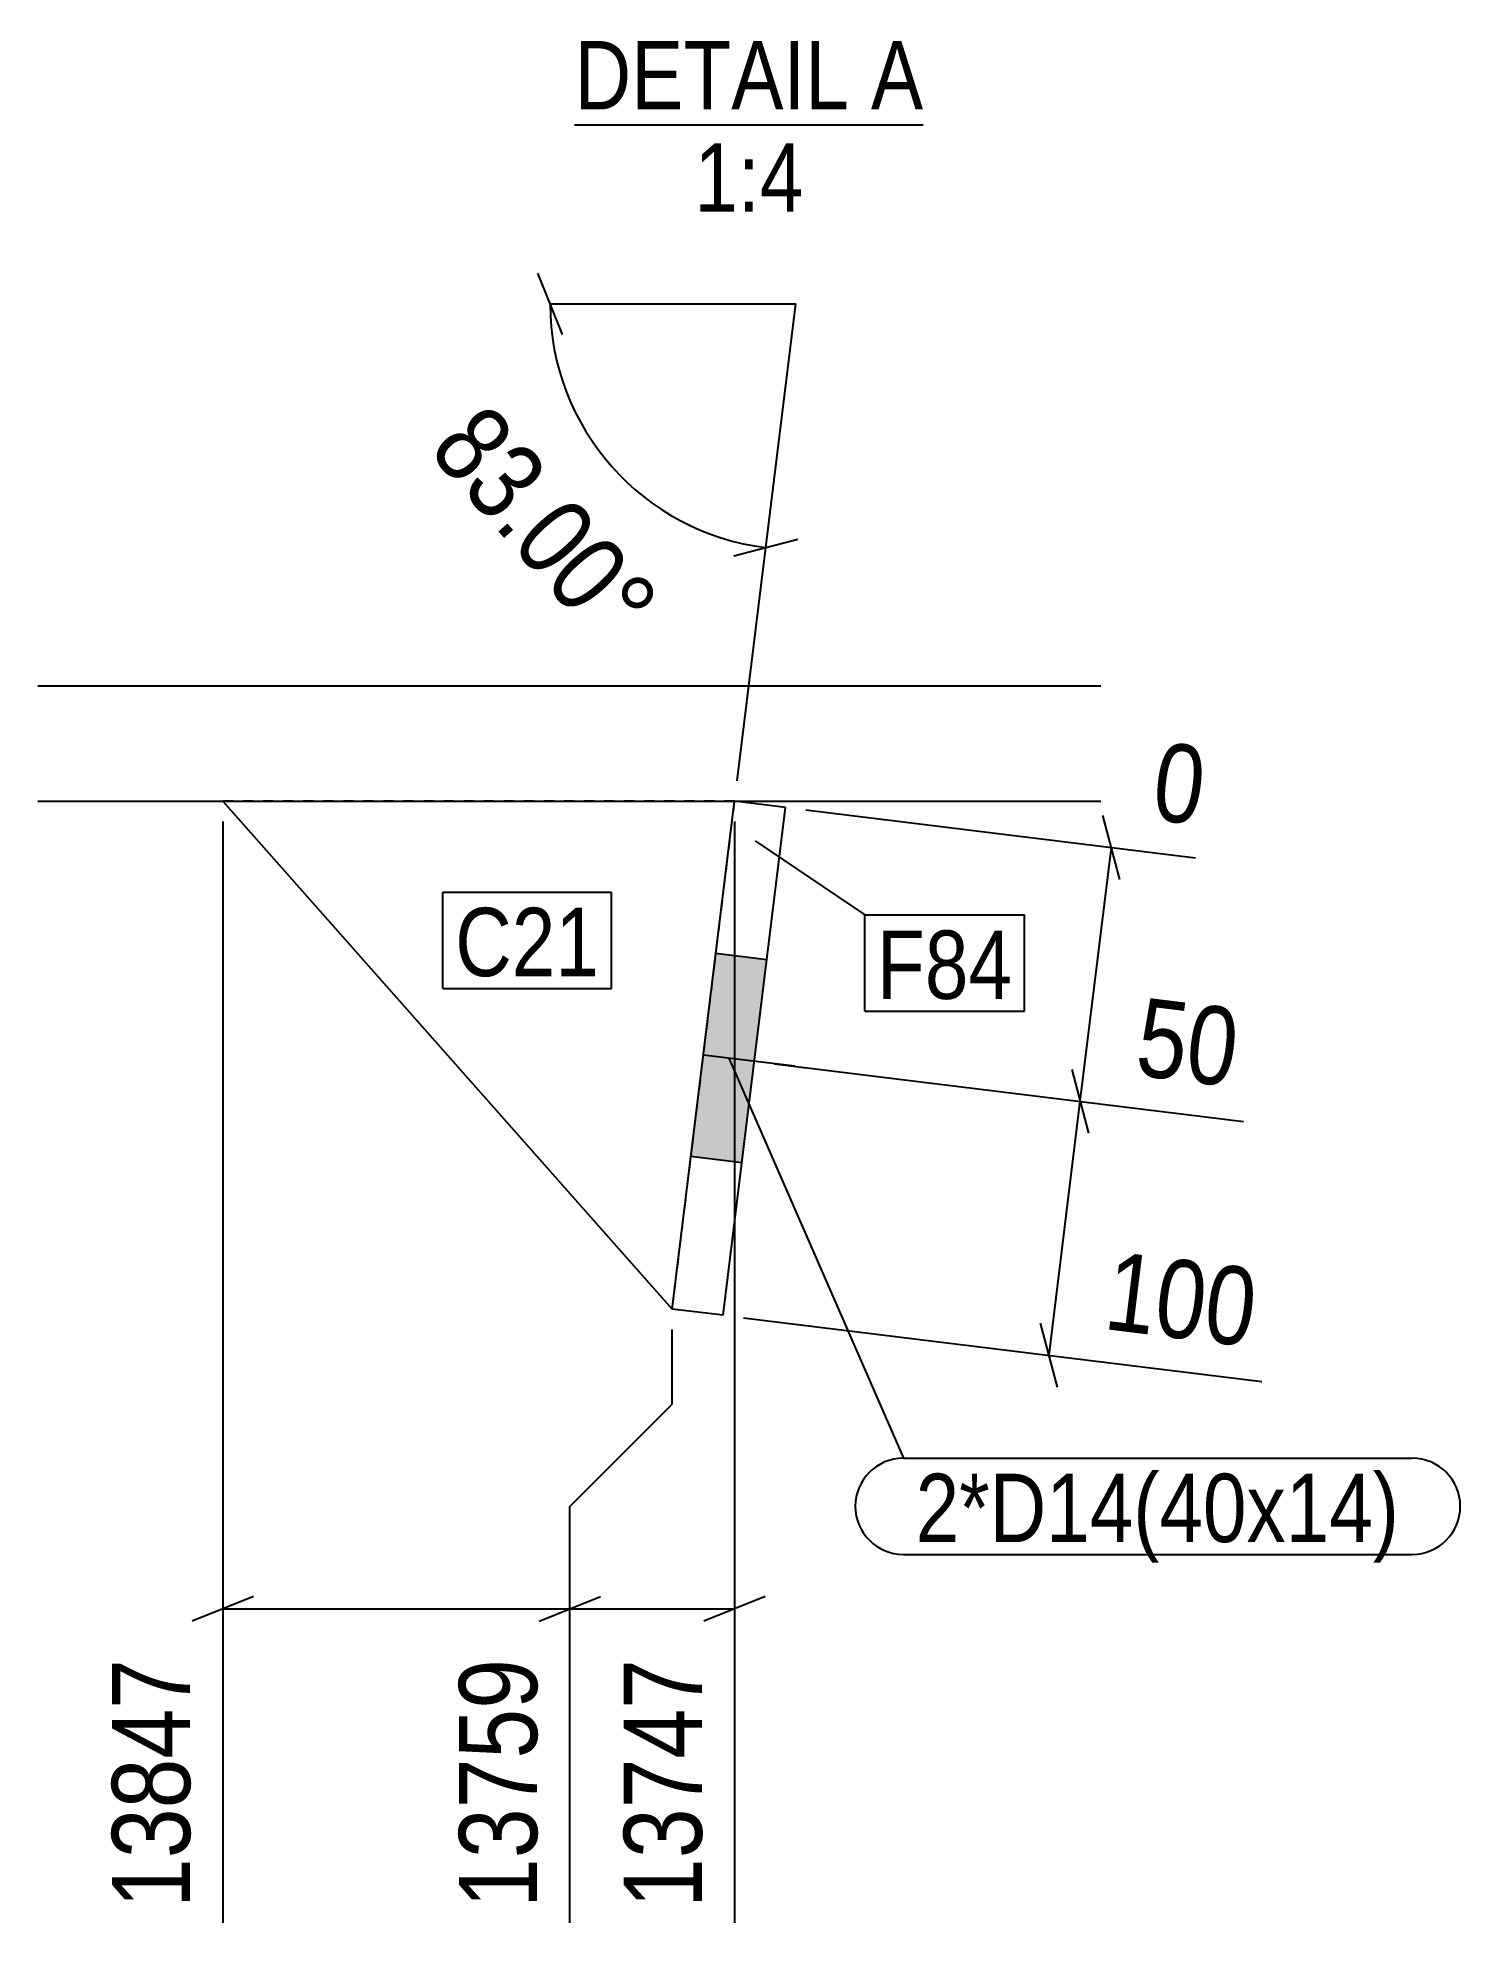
# Model space of a CAD drawing. Header units: millimetres. Extents: x 23 to 83937, y 8 to 4911.
# Drawn here: x 83658.7 to 83936.6, y 9.3 to 378 of the extents above; entities that cross this region are included whole.
import ezdxf

# ---------------------------------------------------------------- set-up
doc = ezdxf.new("R2010")
doc.units = ezdxf.units.MM
doc.linetypes.add('DXK_LINE_DOT2', pattern=[3.9198, 1.9599, -1.9599])
for name, color, linetype in [('MÅLSÆTNING', 7, 'Continuous'), ('STÅL', 7, 'Continuous'), ('TEKST', 7, 'Continuous')]:
    doc.layers.add(name, color=color, linetype=linetype)
doc.styles.add('Arial Narrow', font='ARIALN.TTF', dxfattribs={"height": 0.2})

msp = doc.modelspace()

# ---------------------------------------------------------------- hatches: boundary and pattern name
at = {"layer": 'STÅL', "linetype": 'Continuous'}
msp.add_hatch(color=96, dxfattribs=at).paths.add_polyline_path([(83791.17, 199.04), (83786.3, 159.34), (83796.23, 158.12), (83801.1, 197.82)])
msp.add_hatch(color=96, dxfattribs=at).paths.add_polyline_path([(83791.17, 199.04), (83786.3, 159.34), (83796.23, 158.12), (83801.1, 197.82)])

# ---------------------------------------------------------------- linework, layer by layer
at = {"layer": 'MÅLSÆTNING', "color": 7, "linetype": 'Continuous'}
for p, q in [((83761.17, 320.02), (83756.37, 332.02)), ((83758.77, 326.02), (83806.77, 326.02)), ((83800.92, 278.38), (83806.77, 326.02)), ((83794.67, 276.73), (83807.16, 280.03)), ((83795.32, 232.79), (83800.92, 278.38)), ((83808.73, 227.11), (83884.88, 217.76)), ((83870.1, 213.53), (83866.8, 226.03)), ((83694.83, 224.82), (83694.83, 9.6)), ((83794.83, 224.82), (83794.83, 9.6)), ((83862.36, 170.15), (83868.45, 219.78)), ((83802.63, 177.48), (83894.25, 166.23)), ((83802.63, 177.48), (83894.25, 166.23)), ((83860.71, 176.4), (83864.01, 163.9)), ((83860.71, 176.4), (83864.01, 163.9)), ((83856.27, 120.52), (83862.36, 170.15)), ((83782.64, 110.98), (83782.64, 125.56)), ((83782.64, 110.98), (83782.64, 125.56)), ((83796.54, 127.86), (83897.83, 115.42)), ((83857.92, 114.28), (83854.62, 126.77)), ((83762.64, 90.98), (83782.64, 110.98)), ((83762.64, 90.98), (83782.64, 110.98)), ((83762.64, 9.6), (83762.64, 90.98)), ((83762.64, 9.6), (83762.64, 90.98)), ((83700.83, 73.38), (83688.83, 68.58)), ((83694.83, 70.98), (83762.64, 70.98)), ((83756.64, 68.58), (83768.64, 73.38)), ((83756.64, 68.58), (83768.64, 73.38)), ((83762.64, 70.98), (83794.83, 70.98)), ((83800.83, 73.38), (83788.83, 68.58))]:
    msp.add_line(p, q, dxfattribs=at)
msp.add_arc((83806.77, 326.02), 48, 180, 263, dxfattribs=at)
at = {"layer": 'STÅL', "color": 2, "linetype": 'Continuous'}
for p, q in [((83866.37, 251.32), (83658.66, 251.32)), ((83658.66, 228.82), (83866.37, 228.82)), ((83694.83, 228.82), (83782.64, 129.56)), ((83782.64, 129.56), (83794.83, 228.82)), ((83804.76, 227.6), (83794.83, 228.82)), ((83792.57, 128.34), (83804.76, 227.6)), ((83792.57, 128.34), (83782.64, 129.56))]:
    msp.add_line(p, q, dxfattribs=at)
at = {"layer": 'STÅL', "color": 7, "linetype": 'DXK_LINE_DOT2'}
for p, q in [((83794.83, 228.82), (83694.83, 228.82)), ((83782.64, 129.56), (83794.83, 228.82))]:
    msp.add_line(p, q, dxfattribs=at)
at = {"layer": 'STÅL', "color": 96, "linetype": 'Continuous'}
for p, q in [((83801.1, 197.82), (83791.17, 199.04)), ((83801.1, 197.82), (83791.17, 199.04)), ((83806.6, 177), (83788.74, 179.19)), ((83806.6, 177), (83788.74, 179.19)), ((83796.23, 158.12), (83786.3, 159.34)), ((83796.23, 158.12), (83786.3, 159.34))]:
    msp.add_line(p, q, dxfattribs=at)
at = {"layer": 'TEKST', "color": 246, "linetype": 'Continuous'}
msp.add_line((83763.57, 361.02), (83831.69, 361.02), dxfattribs=at)
at = {"layer": 'TEKST', "color": 7, "linetype": 'Continuous'}
for p, q in [((83798.87, 221.08), (83820.25, 206.57)), ((83737.84, 211.01), (83770.77, 211.01)), ((83737.84, 192.21), (83737.84, 211.01)), ((83770.77, 192.21), (83770.77, 211.01)), ((83820.25, 206.57), (83851.48, 206.57)), ((83820.25, 187.77), (83820.25, 206.57)), ((83851.48, 187.77), (83851.48, 206.57)), ((83737.84, 192.21), (83770.77, 192.21)), ((83820.25, 187.77), (83851.48, 187.77)), ((83793.7, 178.58), (83827.8, 100.4)), ((83827.8, 100.4), (83927.22, 100.4)), ((83827.8, 81.6), (83927.22, 81.6))]:
    msp.add_line(p, q, dxfattribs=at)
for centre, start, end in [((83827.8, 91), 90, 270), ((83927.22, 91), 270, 90)]:
    msp.add_arc(centre, 9.4, start, end, dxfattribs=at)

# ---------------------------------------------------------------- wipeouts: each hides what was drawn before it
at = {"color": 0, "linetype": 'Continuous'}
for points, layer in [([(83691.63, 64.46), (83669.23, 64.46), (83669.23, 9.31), (83691.63, 9.31)], 'MÅLSÆTNING'), ([(83759.44, 64.46), (83737.04, 64.46), (83737.04, 9.31), (83759.44, 9.31)], 'MÅLSÆTNING'), ([(83791.63, 64.46), (83769.23, 64.46), (83769.23, 9.31), (83791.63, 9.31)], 'MÅLSÆTNING'), ([(83817.26, 364.02), (83817.26, 378.02), (83763.57, 378.02), (83763.57, 364.02)], 'TEKST'), ([(83831.69, 364.02), (83831.69, 378.02), (83821.46, 378.02), (83821.46, 364.02)], 'TEKST'), ([(83808.29, 344.02), (83808.29, 358.02), (83786.96, 358.02), (83786.96, 344.02)], 'TEKST')]:
    msp.add_wipeout(points, dxfattribs=at).dxf.layer = layer
at = {"color": 0}
for points in [[(83849.08, 190.17), (83849.08, 204.17), (83822.65, 204.17), (83822.65, 190.17)], [(83924.82, 84), (83924.82, 98), (83830.2, 98), (83830.2, 84)]]:
    msp.add_wipeout(points, dxfattribs=at).dxf.layer = 'TEKST'

# ---------------------------------------------------------------- next in the draw order: texts
at = {"layer": 'MÅLSÆTNING', "color": 3, "linetype": 'Continuous', "style": 'Arial Narrow'}
for s, p in [('13847', (83688.43, 12.51)), ('13759', (83756.24, 12.51)), ('13747', (83788.43, 12.51))]:
    msp.add_text(s, height=15.271, rotation=90.0002, dxfattribs=at).set_placement(p)
at = {"layer": 'TEKST', "color": 3, "linetype": 'Continuous', "style": 'Arial Narrow'}
for s, height, p in [('DETAIL', 13.362, (83763.57, 364.02)), ('A', 13.36, (83821.46, 364.02)), ('1:4', 13.362, (83786.96, 344.02))]:
    msp.add_text(s, height=height, dxfattribs=at).set_placement(p)

# ---------------------------------------------------------------- next in the draw order: wipeouts: each hides what was drawn before it
at = {"color": 0}
for points, layer in [([(83769.18, 253.5), (83785.96, 268.34), (83746.98, 312.4), (83730.2, 297.55)], 'MÅLSÆTNING'), ([(83768.37, 194.61), (83768.37, 208.61), (83740.24, 208.61), (83740.24, 194.61)], 'TEKST'), ([(83849.08, 190.17), (83849.08, 204.17), (83822.65, 204.17), (83822.65, 190.17)], 'TEKST'), ([(83924.82, 84), (83924.82, 98), (83830.2, 98), (83830.2, 84)], 'TEKST')]:
    msp.add_wipeout(points, dxfattribs=at).dxf.layer = layer
at = {"color": 0, "linetype": 'Continuous'}
for points in [[(83888.45, 220.55), (83891.18, 242.78), (83875.15, 244.75), (83872.42, 222.52)], [(83894.92, 169.38), (83897.65, 191.61), (83871.95, 194.77), (83869.22, 172.53)], [(83898.51, 118.56), (83901.24, 140.79), (83865.85, 145.14), (83863.12, 122.91)]]:
    msp.add_wipeout(points, dxfattribs=at).dxf.layer = 'MÅLSÆTNING'

# ---------------------------------------------------------------- next in the draw order: texts
at = {"layer": 'MÅLSÆTNING', "color": 3, "style": 'Arial Narrow'}
msp.add_text('83.00°', height=15.271, rotation=-48.5009, dxfattribs=at).set_placement((83734.72, 297.28))
at = {"layer": 'MÅLSÆTNING', "color": 3, "linetype": 'Continuous', "style": 'Arial Narrow'}
for s, height, p in [('0', 15.27, (83875.98, 225.3)), ('50', 15.271, (83872.78, 175.32)), ('100', 15.271, (83866.69, 125.69))]:
    msp.add_text(s, height=height, rotation=-7.0015, dxfattribs=at).set_placement(p)
at = {"layer": 'TEKST', "color": 3, "style": 'Arial Narrow'}
for s, p in [('F84', (83822.65, 190.17)), ('2*D14(40x14)', (83830.2, 84))]:
    msp.add_text(s, height=13.362, dxfattribs=at).set_placement(p)

# ---------------------------------------------------------------- next in the draw order: wipeouts: each hides what was drawn before it
at = {"color": 0}
msp.add_wipeout([(83768.37, 194.61), (83768.37, 208.61), (83740.24, 208.61), (83740.24, 194.61)], dxfattribs=at).dxf.layer = 'TEKST'

# ---------------------------------------------------------------- next in the draw order: texts
at = {"layer": 'TEKST', "color": 3, "style": 'Arial Narrow'}
msp.add_text('C21', height=13.362, dxfattribs=at).set_placement((83740.24, 194.61))

doc.saveas('drawing.dxf')
